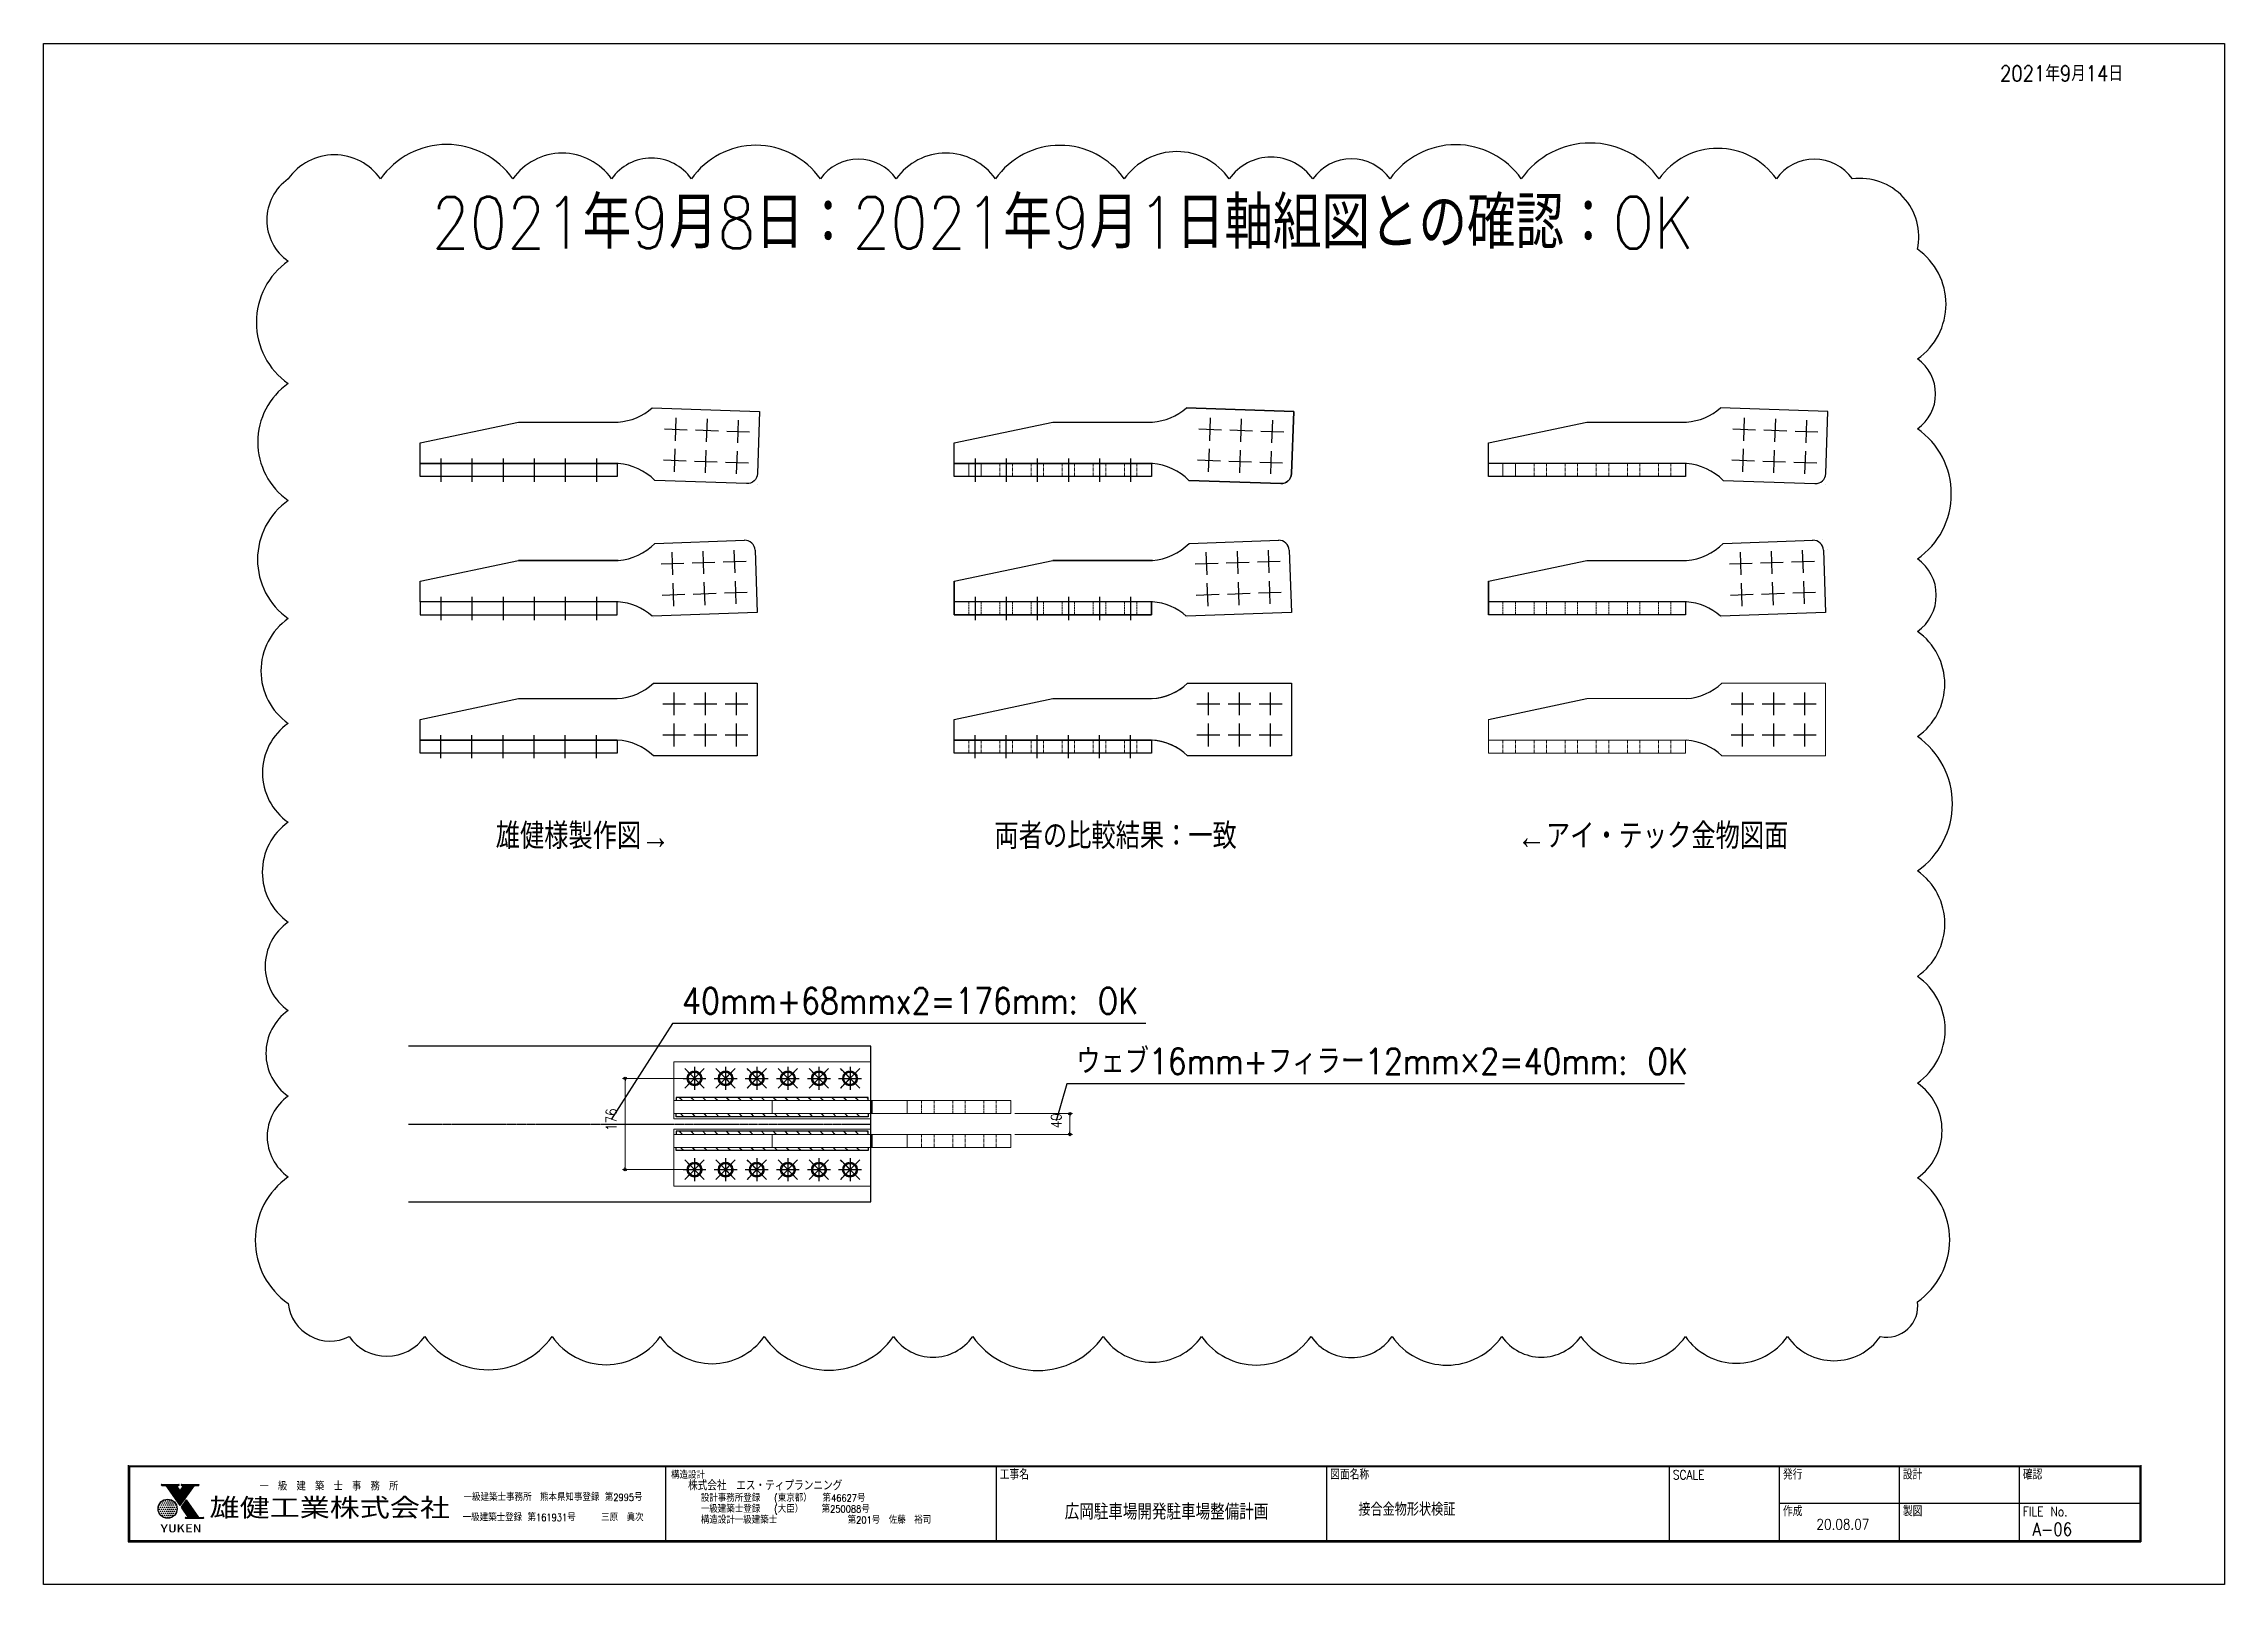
# Model space of a CAD drawing. Extents: x 89504 to 815623, y -104886 to 219894.
# Drawn here: x 806292 to 810497, y -104886 to -101916 of the extents above; entities that cross this region are included whole.
import ezdxf
from ezdxf.enums import TextEntityAlignment as Align

# ---------------------------------------------------------------- set-up
doc = ezdxf.new("R2010")
doc.units = 0
doc.header["$MEASUREMENT"] = 0
for name, pattern in [('CENTER', [2, 1.25, -0.25, 0.25, -0.25]), ('CENTER1', [10, 6.25, -1.25, 1.25, -1.25]), ('HIDDEN', [9.525, 6.35, -3.175])]:
    doc.linetypes.add(name, pattern=pattern)
doc.layers.get('0').update_dxf_attribs({"color": 3, "linetype": 'CONTINUOUS'})
doc.layers.get('Defpoints').update_dxf_attribs({"linetype": 'CONTINUOUS'})
for name, color, linetype in [('00_修正第五回', 2, 'CONTINUOUS'), ('00_修正第五回雲', 2, 'CONTINUOUS'), ('2D_HL_GLN', 6, 'CONTINUOUS'), ('2D_HL_KLN', 6, 'HIDDEN'), ('G_--_CLN', 1, 'HIDDEN'), ('G_--_GLN', 7, 'CONTINUOUS'), ('I図面枠', 211, 'CONTINUOUS'), ('ST_--_LIN', 1, 'CENTER'), ('waku$0$00_01雲', 2, 'CONTINUOUS'), ('waku$0$MOJI', 7, 'CONTINUOUS'), ('waku$0$ZATU', 3, 'CONTINUOUS'), ('waku$0$図面０-KIJUN', 7, 'CONTINUOUS'), ('WCS金物', 30, 'CONTINUOUS'), ('金物', 7, 'CONTINUOUS')]:
    doc.layers.add(name, color=color, linetype=linetype)
doc.layers.add('waku$0$DEF', color=161, linetype='CONTINUOUS', plot=False)
doc.styles.add('DRACAD', font='txt', dxfattribs={"width": 0.85, "bigfont": 'extfont2'})
doc.styles.add('KANJI', font='simplex.shx', dxfattribs={"width": 0.7, "bigfont": 'extfont2.shx'})
doc.styles.add('waku$0$DRACAD', font='txt', dxfattribs={"width": 0.85, "bigfont": 'extfont2'})
doc.styles.add('waku$0$MSGOTHIC', font='')
doc.styles.get('waku$0$MSGOTHIC').set_extended_font_data('MS Gothic')
doc.dimstyles.new('S5', dxfattribs={"dimscale": 5, "dimtxt": 4, "dimasz": 1, "dimexe": 1, "dimexo": 1.5, "dimgap": 1, "dimtad": 1, "dimtxsty": 'KANJI', "dimblk": 'ORIGIN', "dimcen": 0, "dimclrd": 256, "dimclre": 256, "dimclrt": 256, "dimadec": 0, "dimazin": 0, "dimtfac": 1, "dimtmove": 2, "dimatfit": 2, "dimfxl": 1, "dimtolj": 2, "dimlwd": 5, "dimlwe": 5, "dimarcsym": 0})

msp = doc.modelspace()

# ---------------------------------------------------------------- texts
at = {"layer": '00_修正第五回', "style": 'DRACAD', "width": 0.85}
for s, p in [('接合金物形状検証', (808920.94408, -104741.78564)), ('A-06', (810165.56404, -104780.08042))]:
    msp.add_text(s, height=25, dxfattribs=at).set_placement(p, align=Align.MIDDLE_CENTER)
at = {"layer": '00_修正第五回雲', "linetype": 'Continuous', "lineweight": -3, "style": 'DRACAD', "width": 0.85}
for s, height, p in [('2021年9月8日：2021年9月1日軸組図との確認：OK', 100, (807040.58162, -102311.46669)), ('雄健様製作図→', 50, (807164.11672, -103468.76261)), ('両者の比較結果：一致', 50, (808125.72174, -103468.76261)), ('←アイ・テック金物図面', 50, (809133.45562, -103468.76261)), ('40mm+68mmx2=176mm: OK', 50, (807523.53922, -103786.65818)), ('ウェブ16mm+フィラー12mm×2=40mm: OK', 50, (808283.48766, -103903.22867))]:
    msp.add_text(s, height=height, dxfattribs=at).set_placement(p)

# ---------------------------------------------------------------- blocks, each defined once
blk = doc.blocks.new('_ORIGIN')
at = {"color": 0, "linetype": 'ByBlock'}
blk.add_line((0, 0), (-1, 0), dxfattribs=at)
blk.add_circle((0, 0), 0.5, dxfattribs=at)
blk = doc.blocks.new('*D180')
at = {"layer": '00_修正第五回', "lineweight": 5, "transparency": 16777216}
for p, q in [((808164.8, -103979), (808276.3, -103979)), ((808271.3, -103984), (808271.3, -104014)), ((808164.8, -104019), (808276.3, -104019))]:
    blk.add_line(p, q, dxfattribs=at)
at = {"layer": 'Defpoints', "color": 0, "transparency": 16777216}
for p in [(808157.3, -103979), (808157.3, -104019), (808271.3, -104019)]:
    blk.add_point(p, dxfattribs=at)
at = {"layer": '00_修正第五回', "lineweight": 5, "transparency": 16777216, "xscale": 5, "yscale": 5, "zscale": 5}
for p, rotation in [((808271.3, -103979), 90), ((808271.3, -104019), 270)]:
    blk.add_blockref('_ORIGIN', p, dxfattribs=dict(at, rotation=rotation))
at = {"layer": '00_修正第五回', "transparency": 16777216, "insert": (808245, -103993), "char_height": 20, "attachment_point": 5, "rotation": 90, "style": 'DRACAD'}
blk.add_mtext('\\A2;40', dxfattribs=at)
blk = doc.blocks.new('*D181')
at = {"layer": '00_修正第五回', "lineweight": 5, "transparency": 16777216}
for p, q in [((807539.8, -103911), (807408.5, -103911)), ((807413.5, -103916), (807413.5, -104082)), ((807540, -104087), (807408.5, -104087))]:
    blk.add_line(p, q, dxfattribs=at)
at = {"layer": 'Defpoints', "color": 0, "transparency": 16777216}
for p in [(807547.3, -103911), (807413.5, -104087), (807547.5, -104087)]:
    blk.add_point(p, dxfattribs=at)
at = {"layer": '00_修正第五回', "lineweight": 5, "transparency": 16777216, "xscale": 5, "yscale": 5, "zscale": 5}
for p, rotation in [((807413.5, -103911), 90), ((807413.5, -104087), 270)]:
    blk.add_blockref('_ORIGIN', p, dxfattribs=dict(at, rotation=rotation))
at = {"layer": '00_修正第五回', "transparency": 16777216, "insert": (807386.7, -103990.6), "char_height": 20, "attachment_point": 5, "rotation": 90, "style": 'DRACAD'}
blk.add_mtext('\\A2;176', dxfattribs=at)
blk = doc.blocks.new('waku')
h = blk.add_hatch()
h.set_pattern_fill('DOTS', color=5, scale=99, style=0)
h.set_pattern_definition([(3e-15, (-76119.7, 398079.86), (78.58125, 157.1625), [0, -157.1625])])
h.paths.add_polyline_path([(-65802, -72299, 1), (-67274, -72299, 1)])
at = {"color": 5}
for p, q in [((-66962, -70498), (-66915, -70430)), ((-66893, -70498), (-66845, -70430)), ((-66824, -70498), (-66776, -70430)), ((-66755, -70498), (-66707, -70430)), ((-66686, -70498), (-66638, -70430)), ((-66639, -70531), (-66569, -70430)), ((-66605, -70580), (-66500, -70430)), ((-66570, -70630), (-66431, -70430)), ((-66536, -70679), (-66362, -70430)), ((-66501, -70728), (-66292, -70430)), ((-66467, -70778), (-66223, -70430)), ((-66432, -70827), (-66154, -70430)), ((-66397, -70876), (-66085, -70430)), ((-66363, -70926), (-66016, -70430)), ((-66328, -70975), (-65947, -70430)), ((-66294, -71025), (-65878, -70430)), ((-66259, -71074), (-65858, -70501)), ((-66225, -71123), (-65824, -70551)), ((-66190, -71173), (-65789, -70600)), ((-65948, -71518), (-65186, -70430)), ((-65913, -71568), (-65117, -70430)), ((-65879, -71617), (-65048, -70430)), ((-65856, -70498), (-65808, -70430)), ((-65844, -71666), (-64979, -70430)), ((-65810, -71716), (-64910, -70430)), ((-65787, -70498), (-65739, -70430)), ((-65775, -71765), (-64840, -70430)), ((-65741, -71815), (-64771, -70430)), ((-65718, -70498), (-65670, -70430)), ((-65706, -71864), (-64702, -70430)), ((-65671, -71913), (-64633, -70430)), ((-65637, -71963), (-64564, -70430)), ((-65602, -72012), (-64495, -70430)), ((-65441, -70498), (-65394, -70430)), ((-65372, -70498), (-65324, -70430)), ((-65303, -70498), (-65255, -70430)), ((-64473, -70498), (-64426, -70430)), ((-64404, -70498), (-64356, -70430)), ((-64335, -70498), (-64287, -70430)), ((-64266, -70498), (-64218, -70430)), ((-64197, -70498), (-64149, -70430)), ((-66155, -71222), (-65754, -70649)), ((-66121, -71271), (-65720, -70699)), ((-66086, -71321), (-65685, -70748)), ((-66052, -71370), (-65651, -70797)), ((-66017, -71420), (-65616, -70847)), ((-65983, -71469), (-65582, -70896)), ((-65444, -72238), (-65041, -71661)), ((-65410, -72287), (-65006, -71711)), ((-65375, -72336), (-64971, -71760)), ((-65341, -72386), (-64937, -71809)), ((-65306, -72435), (-64902, -71859)), ((-65271, -72485), (-64868, -71908)), ((-65237, -72534), (-64833, -71957)), ((-65202, -72583), (-64799, -72007)), ((-65168, -72633), (-64764, -72056)), ((-65133, -72682), (-64729, -72106)), ((-65099, -72731), (-64695, -72155)), ((-65064, -72781), (-64660, -72204)), ((-65029, -72830), (-64626, -72254)), ((-64995, -72880), (-64591, -72303)), ((-65167, -73026), (-65126, -72968)), ((-65104, -73035), (-65056, -72968)), ((-65035, -73035), (-64987, -72968)), ((-64966, -73035), (-64522, -72402)), ((-64960, -72929), (-64557, -72352)), ((-64897, -73035), (-64487, -72451)), ((-64827, -73035), (-64453, -72501)), ((-64758, -73035), (-64418, -72550)), ((-64689, -73035), (-64384, -72599)), ((-64620, -73035), (-64349, -72649)), ((-64551, -73035), (-64315, -72698)), ((-64482, -73035), (-64280, -72747)), ((-64413, -73035), (-64245, -72797)), ((-64343, -73035), (-64211, -72846)), ((-64274, -73035), (-64176, -72896)), ((-64205, -73035), (-64142, -72945)), ((-64136, -73035), (-64088, -72968)), ((-64067, -73035), (-64019, -72968)), ((-63998, -73035), (-63950, -72968)), ((-63929, -73035), (-63881, -72968)), ((-63859, -73035), (-63812, -72968))]:
    blk.add_line(p, q, dxfattribs=at)
at = {"layer": 'waku$0$DEF'}
blk.add_lwpolyline([(-76102, 40666), (92098, 40666), (92098, -78134), (-76102, -78134)], close=True, dxfattribs=at)
at = {"layer": 'waku$0$ZATU', "color": 5}
for p, q in [((-69585, -68954), (-69585, -74854)), ((85661, -68954), (85661, -74854)), ((-69538, -69001), (85614, -69001)), ((-69538, -69001), (-69538, -74806)), ((-69490, -69048), (85566, -69048)), ((-69490, -69048), (-69490, -74759)), ((-66994, -70430), (-65674, -70430)), ((-66994, -70498), (-66662, -70498)), ((-65568, -72061), (-66662, -70498)), ((-65568, -70916), (-65860, -70498)), ((-65860, -70498), (-65674, -70498)), ((-65568, -72061), (-64473, -70498)), ((-65568, -70916), (-65275, -70498)), ((-65461, -70430), (-64142, -70430)), ((-65461, -70498), (-65275, -70498)), ((-64473, -70498), (-64142, -70498)), ((-28130, -69048), (-28130, -74759)), ((-2644, -69048), (-2644, -74759)), ((22842, -69048), (22842, -74759)), ((49272, -69048), (49272, -74759)), ((57768, -69048), (57768, -74759)), ((67018, -69048), (67018, -74759)), ((76269, -69048), (76269, -74759)), ((85566, -69048), (85566, -74759)), ((85614, -69001), (85614, -74806)), ((-65479, -72188), (-65075, -71612)), ((-64933, -72968), (-65479, -72188)), ((-64126, -72968), (-65075, -71612)), ((57768, -71880), (85566, -71880)), ((-65143, -72968), (-64933, -72968)), ((-65143, -73035), (-63789, -73035)), ((-64126, -72968), (-63789, -72968)), ((-69585, -74854), (85661, -74854)), ((-69538, -74806), (85614, -74806)), ((-69490, -74759), (85566, -74759))]:
    blk.add_line(p, q, dxfattribs=at)
blk.add_circle((-66538, -72299), 736, dxfattribs=at)
for centre, start, end in [((-66994, -70464), 90, 270), ((-65674, -70464), 270, 90), ((-65461, -70464), 90, 270), ((-64142, -70464), 270, 90), ((-65143, -73002), 90, 270), ((-63789, -73002), 270, 90)]:
    blk.add_arc(centre, 34, start, end, dxfattribs=at)
at = {"layer": 'waku$0$00_01雲', "linetype": 'Continuous', "style": 'waku$0$DRACAD', "width": 0.85}
blk.add_text('2021年9月14日', height=1200, dxfattribs=at).set_placement((79533, 38370), align=Align.MIDDLE_CENTER)
at = {"layer": 'waku$0$MOJI'}
for s, height, style, width, p in [('一\u3000級\u3000建\u3000築\u3000士\u3000事\u3000務\u3000所', 600.04, 'waku$0$DRACAD', 0.85, (-54096, -70507)), ('雄健工業株式会社', 1415.9, 'waku$0$MSGOTHIC', 1.2, (-54034, -72186)), ('一級建築士事務所\u3000熊本県知事登録 第2995号', 550.04, 'waku$0$DRACAD', 0.85, (-36807, -71346)), ('広岡駐車場開発駐車場整備計画', 1200.08, 'waku$0$DRACAD', 0.85, (10506, -72478)), ('YUKEN', 623, 'waku$0$MSGOTHIC', 1.5, (-65533, -73814)), ('一級建築士登録 第161931号\u3000\u3000\u3000三原\u3000眞次', 550.04, 'waku$0$DRACAD', 0.85, (-36805, -72903)), ('20.08.07', 800.1, 'waku$0$DRACAD', 0.85, (62673, -73506))]:
    blk.add_text(s, height=height, dxfattribs=dict(at, style=style, width=width)).set_placement(p, align=Align.MIDDLE)
at = {"layer": 'waku$0$ZATU', "color": 5, "style": 'waku$0$DRACAD', "width": 0.85}
for s, p in [('工事名', (-2361, -70040)), ('図面名称', (23125, -70040)), ('SCALE', (49556, -70040)), ('発行', (58051, -70040)), ('設計', (67301, -70040)), ('確認', (76552, -70040)), ('作成', (58051, -72871)), ('製図', (67301, -72871)), ('FILE No.', (76552, -72871))]:
    blk.add_text(s, height=707.9, dxfattribs=at).set_placement(p)
at = {"layer": 'waku$0$図面０-KIJUN', "linetype": 'Continuous', "style": 'waku$0$DRACAD', "width": 0.85}
for s, height, p in [(' 構造設計', 550, (-28130, -69978)), ('   株式会社\u3000エス・ティプランニング', 700, (-28130, -70881)), ('      設計事務所登録 \u3000(東京都）  第46627号', 550, (-28130, -71755)), ('      一級建築士登録\u3000 (大臣）   第250088号', 550, (-28130, -72600)), ('      構造設計一級建築士            第201号\u3000佐藤\u3000裕司', 550, (-28130, -73445))]:
    blk.add_text(s, height=height, dxfattribs=at).set_placement(p)

# ---------------------------------------------------------------- dimensions: what is measured, and where the dimension line sits
at = {"layer": '00_修正第五回'}
for base, p1, p2, picture, middle in [((807413.46221, -104086.98861), (807547.26596, -103910.98861), (807547.46036, -104086.98861), '*D181', (807386.69083, -103990.61735)), ((808271.29555, -104018.98661), (808157.26596, -103978.98861), (808157.26396, -104018.98661), '*D180', (808245.04555, -103992.95039))]:
    dim = msp.add_linear_dim(base=base, p1=p1, p2=p2, angle=90, dimstyle='S5', override={"dimtxsty": 'DRACAD'}, dxfattribs=at)
    dim.commit()
    dim.dimension.update_dxf_attribs({"geometry": picture, "text_midpoint": middle, "dimtype": 160})

# ---------------------------------------------------------------- hatches: boundary and pattern name
at = {"layer": '金物', "ltscale": 6}
h = msp.add_hatch(dxfattribs=at)
h.set_pattern_fill('JIS_LC_20', color=256, scale=0.8, angle=90)
h.set_pattern_definition([(135, (805602.266, -107032.989), (-11.31371, -11.31371), []), (135, (805602.266, -107032.669), (-11.31371, -11.31371), [])])
h.paths.add_polyline_path([(807690.26596, -103953.98861), (807512.26596, -103953.98861), (807512.26596, -103947.98861), (807690.26596, -103947.98861)])
h.paths.add_polyline_path([(807873.26596, -103953.98861), (807690.26596, -103953.98861), (807690.26596, -103947.98861), (807873.26596, -103947.98861)])
h.paths.add_polyline_path([(807882.26596, -103953.98861), (807873.26596, -103953.98861), (807873.26596, -103947.98861), (807882.26596, -103947.98861)])
h = msp.add_hatch(dxfattribs=at)
h.set_pattern_fill('JIS_LC_20', color=256, scale=0.8, angle=90)
h.set_pattern_definition([(135, (805602.266, -107038.989), (-11.31371, -11.31371), []), (135, (805602.266, -107038.669), (-11.31371, -11.31371), [])])
h.paths.add_polyline_path([(807690.26596, -103978.98861), (807512.26596, -103978.98861), (807512.26596, -103984.98861), (807690.26596, -103984.98861)])
h.paths.add_polyline_path([(807873.26596, -103978.98861), (807690.26596, -103978.98861), (807690.26596, -103984.98861), (807873.26596, -103984.98861)])
h.paths.add_polyline_path([(807882.26596, -103978.98861), (807873.26596, -103978.98861), (807873.26596, -103984.98861), (807882.26596, -103984.98861)])
h = msp.add_hatch(dxfattribs=at)
h.set_pattern_fill('JIS_LC_20', color=256, scale=0.8, angle=90)
h.set_pattern_definition([(135, (805602.264, -107097.987), (-11.31371, -11.31371), []), (135, (805602.264, -107097.667), (-11.31371, -11.31371), [])])
h.paths.add_polyline_path([(807690.26396, -104018.98661), (807512.26396, -104018.98661), (807512.26396, -104012.98661), (807690.26396, -104012.98661)])
h.paths.add_polyline_path([(807873.26396, -104018.98661), (807690.26396, -104018.98661), (807690.26396, -104012.98661), (807873.26396, -104012.98661)])
h.paths.add_polyline_path([(807882.26396, -104018.98661), (807873.26396, -104018.98661), (807873.26396, -104012.98661), (807882.26396, -104012.98661)])
h = msp.add_hatch(dxfattribs=at)
h.set_pattern_fill('JIS_LC_20', color=256, scale=0.8, angle=90)
h.set_pattern_definition([(135, (805602.264, -107103.987), (-11.31371, -11.31371), []), (135, (805602.264, -107103.667), (-11.31371, -11.31371), [])])
h.paths.add_polyline_path([(807690.26396, -104043.98661), (807512.26396, -104043.98661), (807512.26396, -104049.98661), (807690.26396, -104049.98661)])
h.paths.add_polyline_path([(807873.26396, -104043.98661), (807690.26396, -104043.98661), (807690.26396, -104049.98661), (807873.26396, -104049.98661)])
h.paths.add_polyline_path([(807882.26396, -104043.98661), (807873.26396, -104043.98661), (807873.26396, -104049.98661), (807882.26396, -104049.98661)])

# ---------------------------------------------------------------- linework, layer by layer
at = {"layer": '00_修正第五回'}
for p, q in [((808702.814, -102625.42971), (808495.79857, -102618.20057)), ((808540.74769, -102681.80802), (808542.28329, -102637.83482)), ((808600.71114, -102683.90199), (808602.24674, -102639.92879)), ((808660.67459, -102685.99596), (808662.21019, -102642.02276)), ((808698.62606, -102745.35661), (808702.814, -102625.42971)), ((808702.814, -102625.42971), (808702.814, -102625.42971)), ((809732.814, -102625.42971), (809525.79857, -102618.20057)), ((809570.74769, -102681.80802), (809572.28329, -102637.83482)), ((809630.71114, -102683.90199), (809632.24674, -102639.92879)), ((809690.67459, -102685.99596), (809692.21019, -102642.02276)), ((809728.62606, -102745.35661), (809732.814, -102625.42971)), ((809732.814, -102625.42971), (809732.814, -102625.42971)), ((808048.26704, -102685.92461), (808238.26704, -102645.92461)), ((808048.26704, -102685.92461), (808238.26704, -102645.92461)), ((808048.26704, -102750.92461), (808048.26704, -102685.92461)), ((808048.26704, -102685.92461), (808048.26704, -102685.92461)), ((808238.26704, -102645.92461), (808238.26704, -102645.92461)), ((808238.26704, -102645.92461), (808430.26704, -102645.92461)), ((808519.52889, -102659.05362), (808563.50209, -102660.58922)), ((808579.49234, -102661.14759), (808623.46553, -102662.68319)), ((808639.45579, -102663.24156), (808683.42898, -102664.77716)), ((809078.26704, -102685.92461), (809268.26704, -102645.92461)), ((809078.26704, -102685.92461), (809268.26704, -102645.92461)), ((809078.26704, -102750.92461), (809078.26704, -102685.92461)), ((809078.26704, -102685.92461), (809078.26704, -102685.92461)), ((809268.26704, -102645.92461), (809268.26704, -102645.92461)), ((809268.26704, -102645.92461), (809460.26704, -102645.92461)), ((809549.52889, -102659.05362), (809593.50209, -102660.58922)), ((809609.49234, -102661.14759), (809653.46553, -102662.68319)), ((809669.45579, -102663.24156), (809713.42898, -102664.77716)), ((808430.26704, -102725.92461), (808048.26704, -102725.92461)), ((808048.26704, -102725.92461), (808048.26704, -102725.92461)), ((808428.26704, -102725.92461), (808428.26704, -102725.92461)), ((808428.26704, -102725.92461), (808428.26704, -102750.92461)), ((808517.43492, -102719.01707), (808561.40812, -102720.55267)), ((808538.65372, -102741.77147), (808540.18932, -102697.79827)), ((808577.39837, -102721.11104), (808621.37156, -102722.64664)), ((808598.61717, -102743.86544), (808600.15277, -102699.89224)), ((808637.36182, -102723.20501), (808681.33501, -102724.74061)), ((808658.58062, -102745.95941), (808660.11622, -102701.98621)), ((809460.26704, -102725.92461), (809078.26704, -102725.92461)), ((809078.26704, -102725.92461), (809078.26704, -102725.92461)), ((809458.26704, -102725.92461), (809458.26704, -102725.92461)), ((809458.26704, -102725.92461), (809458.26704, -102750.92461)), ((809547.43492, -102719.01707), (809591.40812, -102720.55267)), ((809568.65372, -102741.77147), (809570.18932, -102697.79827)), ((809607.39837, -102721.11104), (809651.37156, -102722.64664)), ((809628.61717, -102743.86544), (809630.15277, -102699.89224)), ((809667.36182, -102723.20501), (809711.33501, -102724.74061)), ((809688.58062, -102745.95941), (809690.11622, -102701.98621)), ((808428.26704, -102750.92461), (808048.26704, -102750.92461)), ((808048.26704, -102750.92461), (808048.26704, -102750.92461)), ((808428.26704, -102750.92461), (808428.26704, -102750.92461)), ((808428.26704, -102750.92461), (808428.26704, -102750.92461)), ((808500.84997, -102758.4623), (808677.94025, -102764.64643)), ((809458.26704, -102750.92461), (809078.26704, -102750.92461)), ((809078.26704, -102750.92461), (809078.26704, -102750.92461)), ((809458.26704, -102750.92461), (809458.26704, -102750.92461)), ((809458.26704, -102750.92461), (809458.26704, -102750.92461)), ((809530.84997, -102758.4623), (809707.94025, -102764.64643)), ((809727.92807, -102765.34442), (809727.92807, -102765.34442)), ((808500.93073, -102879.87573), (808674.10131, -102873.8407)), ((808595.61583, -102938.60708), (808594.08023, -102894.63388)), ((808655.57928, -102936.51311), (808654.04368, -102892.53991)), ((808674.10131, -102873.8407), (808674.10131, -102873.8407)), ((808694.08913, -102893.14271), (808698.27706, -103013.06961)), ((809530.93073, -102879.87573), (809704.10131, -102873.8407)), ((809625.61583, -102938.60708), (809624.08023, -102894.63388)), ((809685.57928, -102936.51311), (809684.04368, -102892.53991)), ((809704.10131, -102873.8407), (809704.10131, -102873.8407)), ((809722.63174, -102871.76869), (809722.63174, -102871.76869)), ((809724.08913, -102893.14271), (809728.27706, -103013.06961)), ((809732.814, -102892.00062), (809732.814, -102892.00062)), ((808048.26704, -102952.49552), (808238.26704, -102912.49552)), ((808048.26704, -102952.49552), (808238.26704, -102912.49552)), ((808048.26704, -102952.49552), (808238.26704, -102912.49552)), ((808048.26704, -102952.49552), (808238.26704, -102912.49552)), ((808238.26704, -102912.49552), (808238.26704, -102912.49552)), ((808238.26704, -102912.49552), (808430.26704, -102912.49552)), ((808238.26704, -102912.49552), (808238.26704, -102912.49552)), ((808238.26704, -102912.49552), (808430.26704, -102912.49552)), ((808238.26704, -102912.49552), (808238.26704, -102912.49552)), ((808238.26704, -102912.49552), (808430.26704, -102912.49552)), ((808512.89798, -102919.48225), (808556.87118, -102917.94665)), ((808535.65238, -102940.70105), (808534.11678, -102896.72785)), ((808572.86143, -102917.38828), (808616.83463, -102915.85268)), ((808632.82488, -102915.29431), (808676.79808, -102913.75871)), ((809078.26704, -102952.49552), (809268.26704, -102912.49552)), ((809078.26704, -102952.49552), (809268.26704, -102912.49552)), ((809078.26704, -102952.49552), (809268.26704, -102912.49552)), ((809078.26704, -102952.49552), (809268.26704, -102912.49552)), ((809268.26704, -102912.49552), (809268.26704, -102912.49552)), ((809268.26704, -102912.49552), (809460.26704, -102912.49552)), ((809268.26704, -102912.49552), (809268.26704, -102912.49552)), ((809268.26704, -102912.49552), (809460.26704, -102912.49552)), ((809268.26704, -102912.49552), (809268.26704, -102912.49552)), ((809268.26704, -102912.49552), (809460.26704, -102912.49552)), ((809542.89798, -102919.48225), (809586.87118, -102917.94665)), ((809565.65238, -102940.70105), (809564.11678, -102896.72785)), ((809602.86143, -102917.38828), (809646.83463, -102915.85268)), ((809662.82488, -102915.29431), (809706.79808, -102913.75871)), ((808048.26704, -102952.49552), (808048.26704, -103017.49552)), ((808048.26704, -103017.49552), (808048.26704, -102952.49552)), ((808048.26704, -102952.49552), (808048.26704, -102952.49552)), ((808048.26704, -102952.49552), (808048.26704, -102952.49552)), ((808048.26704, -102952.49552), (808048.26704, -103017.49552)), ((808049.57647, -102977.26558), (808049.57647, -102977.26558)), ((808514.99195, -102979.4457), (808558.96515, -102977.9101)), ((808537.74635, -103000.66449), (808536.21075, -102956.6913)), ((808574.9554, -102977.35173), (808618.9286, -102975.81613)), ((808597.7098, -102998.57052), (808596.1742, -102954.59733)), ((808634.91885, -102975.25776), (808678.89205, -102973.72216)), ((808657.67325, -102996.47656), (808656.13765, -102952.50336)), ((809078.26704, -102952.49552), (809078.26704, -103017.49552)), ((809078.26704, -103017.49552), (809078.26704, -102952.49552)), ((809078.26704, -102952.49552), (809078.26704, -102952.49552)), ((809078.26704, -102952.49552), (809078.26704, -102952.49552)), ((809078.26704, -102952.49552), (809078.26704, -103017.49552)), ((809079.57647, -102977.26558), (809079.57647, -102977.26558)), ((809544.99195, -102979.4457), (809588.96515, -102977.9101)), ((809567.74635, -103000.66449), (809566.21075, -102956.6913)), ((809604.9554, -102977.35173), (809648.9286, -102975.81613)), ((809627.7098, -102998.57052), (809626.1742, -102954.59733)), ((809664.91885, -102975.25776), (809708.89205, -102973.72216)), ((809687.67325, -102996.47656), (809686.13765, -102952.50336)), ((808430.26704, -102992.49552), (808048.26704, -102992.49552)), ((808430.26704, -102992.49552), (808048.26704, -102992.49552)), ((808048.26704, -102992.49552), (808048.26704, -102992.49552)), ((808430.26704, -102992.49552), (808048.26704, -102992.49552)), ((808048.26704, -102992.49552), (808048.26704, -102992.49552)), ((808428.26704, -103017.49552), (808048.26704, -103017.49552)), ((808428.26704, -103017.49552), (808048.26704, -103017.49552)), ((808048.26704, -103017.49552), (808048.26704, -103017.49552)), ((808428.26704, -103017.49552), (808048.26704, -103017.49552)), ((808048.26704, -103017.49552), (808048.26704, -103017.49552)), ((808048.57317, -103002.24544), (808048.57317, -103002.24544)), ((808428.26704, -102992.49552), (808428.26704, -103017.49552)), ((808428.26704, -102992.49552), (808428.26704, -102992.49552)), ((808428.26704, -102992.49552), (808428.26704, -103017.49552)), ((808428.26704, -102992.49552), (808428.26704, -103017.49552)), ((808428.26704, -103017.49552), (808428.26704, -103017.49552)), ((808428.26704, -103017.49552), (808428.26704, -103017.49552)), ((808428.26704, -103017.49552), (808428.26704, -103017.49552)), ((808428.26704, -103017.49552), (808428.26704, -103017.49552)), ((808428.26704, -103017.49552), (808428.26704, -103017.49552)), ((808698.27706, -103013.06961), (808495.7132, -103020.1433)), ((808498.26704, -103022.49552), (808498.26704, -103022.49552)), ((808698.25019, -103011.65591), (808698.25019, -103011.65591)), ((808698.27706, -103013.06961), (808698.27706, -103013.06961)), ((809460.26704, -102992.49552), (809078.26704, -102992.49552)), ((809460.26704, -102992.49552), (809078.26704, -102992.49552)), ((809078.26704, -102992.49552), (809078.26704, -102992.49552)), ((809460.26704, -102992.49552), (809078.26704, -102992.49552)), ((809078.26704, -102992.49552), (809078.26704, -102992.49552)), ((809458.26704, -103017.49552), (809078.26704, -103017.49552)), ((809458.26704, -103017.49552), (809078.26704, -103017.49552)), ((809078.26704, -103017.49552), (809078.26704, -103017.49552)), ((809458.26704, -103017.49552), (809078.26704, -103017.49552)), ((809078.26704, -103017.49552), (809078.26704, -103017.49552)), ((809078.57317, -103002.24544), (809078.57317, -103002.24544)), ((809458.26704, -102992.49552), (809458.26704, -103017.49552)), ((809458.26704, -102992.49552), (809458.26704, -102992.49552)), ((809458.26704, -102992.49552), (809458.26704, -103017.49552)), ((809458.26704, -102992.49552), (809458.26704, -103017.49552)), ((809458.26704, -103017.49552), (809458.26704, -103017.49552)), ((809458.26704, -103017.49552), (809458.26704, -103017.49552)), ((809458.26704, -103017.49552), (809458.26704, -103017.49552)), ((809458.26704, -103017.49552), (809458.26704, -103017.49552)), ((809458.26704, -103017.49552), (809458.26704, -103017.49552)), ((809728.27706, -103013.06961), (809525.7132, -103020.1433)), ((809528.26704, -103022.49552), (809528.26704, -103022.49552)), ((809728.25019, -103011.65591), (809728.25019, -103011.65591)), ((809728.27706, -103013.06961), (809728.27706, -103013.06961)), ((808048.26704, -103219.06644), (808238.26704, -103179.06644)), ((808516.26704, -103189.06644), (808560.26704, -103189.06644)), ((808538.26704, -103211.06644), (808538.26704, -103167.06644)), ((808576.26704, -103189.06644), (808620.26704, -103189.06644)), ((808598.26704, -103211.06644), (808598.26704, -103167.06644)), ((808636.26704, -103189.06644), (808680.26704, -103189.06644)), ((808658.26704, -103211.06644), (808658.26704, -103167.06644)), ((809078.26704, -103219.06644), (809268.26704, -103179.06644)), ((809546.26704, -103189.06644), (809590.26704, -103189.06644)), ((809568.26704, -103211.06644), (809568.26704, -103167.06644)), ((809606.26704, -103189.06644), (809650.26704, -103189.06644)), ((809628.26704, -103211.06644), (809628.26704, -103167.06644)), ((809666.26704, -103189.06644), (809710.26704, -103189.06644)), ((809688.26704, -103211.06644), (809688.26704, -103167.06644)), ((808538.26704, -103271.06644), (808538.26704, -103227.06644)), ((808598.26704, -103271.06644), (808598.26704, -103227.06644)), ((808658.26704, -103271.06644), (808658.26704, -103227.06644)), ((809568.26704, -103271.06644), (809568.26704, -103227.06644)), ((809628.26704, -103271.06644), (809628.26704, -103227.06644)), ((809688.26704, -103271.06644), (809688.26704, -103227.06644)), ((808516.26704, -103249.06644), (808560.26704, -103249.06644)), ((808576.26704, -103249.06644), (808620.26704, -103249.06644)), ((808636.26704, -103249.06644), (808680.26704, -103249.06644)), ((809546.26704, -103249.06644), (809590.26704, -103249.06644)), ((809606.26704, -103249.06644), (809650.26704, -103249.06644)), ((809666.26704, -103249.06644), (809710.26704, -103249.06644)), ((807505.21691, -103804.96173), (807386.69083, -103990.61735)), ((808417.49983, -103804.96173), (807505.21691, -103804.96173)), ((808265.16535, -103921.53222), (808245.04555, -103992.95039)), ((809456.09303, -103921.53222), (808265.16535, -103921.53222))]:
    msp.add_line(p, q, dxfattribs=at)
at = {"layer": '00_修正第五回', "lineweight": 18}
for p, q in [((808048.26704, -102685.92461), (808048.26704, -102725.92461)), ((808430.26704, -102645.92461), (808238.26704, -102645.92461)), ((809078.26704, -102685.92461), (809078.26704, -102725.92461)), ((809460.26704, -102645.92461), (809268.26704, -102645.92461)), ((808048.26704, -102725.92461), (808048.26704, -102750.92461)), ((808430.26704, -102725.92461), (808048.26704, -102725.92461)), ((808076.26704, -102750.92461), (808076.26704, -102725.92461)), ((808100.26704, -102750.92461), (808100.26704, -102725.92461)), ((808428.26704, -102750.92461), (808428.26704, -102725.92461)), ((809078.26704, -102725.92461), (809078.26704, -102750.92461)), ((809460.26704, -102725.92461), (809078.26704, -102725.92461)), ((809106.26704, -102750.92461), (809106.26704, -102725.92461)), ((809130.26704, -102750.92461), (809130.26704, -102725.92461)), ((809458.26704, -102750.92461), (809458.26704, -102725.92461)), ((808048.26704, -102750.92461), (808428.26704, -102750.92461)), ((809078.26704, -102750.92461), (809458.26704, -102750.92461)), ((808430.26704, -102912.49552), (808238.26704, -102912.49552)), ((809460.26704, -102912.49552), (809268.26704, -102912.49552)), ((808048.26704, -102952.49552), (808048.26704, -102992.49552)), ((809078.26704, -102952.49552), (809078.26704, -102992.49552)), ((808048.26704, -102992.49552), (808048.26704, -103017.49552)), ((808430.26704, -102992.49552), (808048.26704, -102992.49552)), ((808048.26704, -103017.49552), (808428.26704, -103017.49552)), ((808428.26704, -103017.49552), (808428.26704, -102992.49552)), ((809078.26704, -102992.49552), (809078.26704, -103017.49552)), ((809460.26704, -102992.49552), (809078.26704, -102992.49552)), ((809078.26704, -103017.49552), (809458.26704, -103017.49552)), ((809458.26704, -103017.49552), (809458.26704, -102992.49552)), ((808430.26704, -103179.06644), (808238.26704, -103179.06644)), ((808698.26704, -103149.06644), (808498.26704, -103149.06644)), ((808698.26704, -103289.06644), (808698.26704, -103149.06644)), ((809460.26704, -103179.06644), (809268.26704, -103179.06644)), ((809728.26704, -103149.06644), (809528.26704, -103149.06644)), ((809728.26704, -103289.06644), (809728.26704, -103149.06644)), ((808048.26704, -103219.06644), (808048.26704, -103259.06644)), ((809078.26704, -103219.06644), (809078.26704, -103259.06644)), ((808048.26704, -103259.06644), (808048.26704, -103284.06644)), ((808430.26704, -103259.06644), (808048.26704, -103259.06644)), ((808428.26704, -103284.06644), (808428.26704, -103259.06644)), ((809078.26704, -103259.06644), (809078.26704, -103284.06644)), ((809460.26704, -103259.06644), (809078.26704, -103259.06644)), ((809458.26704, -103284.06644), (809458.26704, -103259.06644)), ((808048.26704, -103284.06644), (808428.26704, -103284.06644)), ((808698.26704, -103289.06644), (808498.26704, -103289.06644)), ((809078.26704, -103284.06644), (809458.26704, -103284.06644)), ((809728.26704, -103289.06644), (809528.26704, -103289.06644))]:
    msp.add_line(p, q, dxfattribs=at)
at = {"layer": '00_修正第五回', "linetype": 'CENTER1', "lineweight": 18}
for p, q in [((808136.26704, -102750.92461), (808136.26704, -102725.92461)), ((808160.26704, -102750.92461), (808160.26704, -102725.92461)), ((808196.26704, -102750.92461), (808196.26704, -102725.92461)), ((808220.26704, -102750.92461), (808220.26704, -102725.92461)), ((808256.26704, -102750.92461), (808256.26704, -102725.92461)), ((808280.26704, -102750.92461), (808280.26704, -102725.92461)), ((808316.26704, -102750.92461), (808316.26704, -102725.92461)), ((808340.26704, -102750.92461), (808340.26704, -102725.92461)), ((808376.26704, -102750.92461), (808376.26704, -102725.92461)), ((808400.26704, -102750.92461), (808400.26704, -102725.92461)), ((809166.26704, -102750.92461), (809166.26704, -102725.92461)), ((809190.26704, -102750.92461), (809190.26704, -102725.92461)), ((809226.26704, -102750.92461), (809226.26704, -102725.92461)), ((809250.26704, -102750.92461), (809250.26704, -102725.92461)), ((809286.26704, -102750.92461), (809286.26704, -102725.92461)), ((809310.26704, -102750.92461), (809310.26704, -102725.92461)), ((809346.26704, -102750.92461), (809346.26704, -102725.92461)), ((809370.26704, -102750.92461), (809370.26704, -102725.92461)), ((809406.26704, -102750.92461), (809406.26704, -102725.92461)), ((809430.26704, -102750.92461), (809430.26704, -102725.92461)), ((808076.26704, -103017.49552), (808076.26704, -102992.49552)), ((808100.26704, -103017.49552), (808100.26704, -102992.49552)), ((808136.26704, -103017.49552), (808136.26704, -102992.49552)), ((808160.26704, -103017.49552), (808160.26704, -102992.49552)), ((808196.26704, -103017.49552), (808196.26704, -102992.49552)), ((808220.26704, -103017.49552), (808220.26704, -102992.49552)), ((808256.26704, -103017.49552), (808256.26704, -102992.49552)), ((808280.26704, -103017.49552), (808280.26704, -102992.49552)), ((808316.26704, -103017.49552), (808316.26704, -102992.49552)), ((808340.26704, -103017.49552), (808340.26704, -102992.49552)), ((808376.26704, -103017.49552), (808376.26704, -102992.49552)), ((808400.26704, -103017.49552), (808400.26704, -102992.49552)), ((809106.26704, -103017.49552), (809106.26704, -102992.49552)), ((809130.26704, -103017.49552), (809130.26704, -102992.49552)), ((809166.26704, -103017.49552), (809166.26704, -102992.49552)), ((809190.26704, -103017.49552), (809190.26704, -102992.49552)), ((809226.26704, -103017.49552), (809226.26704, -102992.49552)), ((809250.26704, -103017.49552), (809250.26704, -102992.49552)), ((809286.26704, -103017.49552), (809286.26704, -102992.49552)), ((809310.26704, -103017.49552), (809310.26704, -102992.49552)), ((809346.26704, -103017.49552), (809346.26704, -102992.49552)), ((809370.26704, -103017.49552), (809370.26704, -102992.49552)), ((809406.26704, -103017.49552), (809406.26704, -102992.49552)), ((809430.26704, -103017.49552), (809430.26704, -102992.49552)), ((808076.26704, -103284.06644), (808076.26704, -103259.06644)), ((808100.26704, -103284.06644), (808100.26704, -103259.06644)), ((808136.26704, -103284.06644), (808136.26704, -103259.06644)), ((808160.26704, -103284.06644), (808160.26704, -103259.06644)), ((808196.26704, -103284.06644), (808196.26704, -103259.06644)), ((808220.26704, -103284.06644), (808220.26704, -103259.06644)), ((808256.26704, -103284.06644), (808256.26704, -103259.06644)), ((808280.26704, -103284.06644), (808280.26704, -103259.06644)), ((808316.26704, -103284.06644), (808316.26704, -103259.06644)), ((808340.26704, -103284.06644), (808340.26704, -103259.06644)), ((808376.26704, -103284.06644), (808376.26704, -103259.06644)), ((808400.26704, -103284.06644), (808400.26704, -103259.06644)), ((809106.26704, -103284.06644), (809106.26704, -103259.06644)), ((809130.26704, -103284.06644), (809130.26704, -103259.06644)), ((809166.26704, -103284.06644), (809166.26704, -103259.06644)), ((809190.26704, -103284.06644), (809190.26704, -103259.06644)), ((809226.26704, -103284.06644), (809226.26704, -103259.06644)), ((809250.26704, -103284.06644), (809250.26704, -103259.06644)), ((809286.26704, -103284.06644), (809286.26704, -103259.06644)), ((809310.26704, -103284.06644), (809310.26704, -103259.06644)), ((809346.26704, -103284.06644), (809346.26704, -103259.06644)), ((809370.26704, -103284.06644), (809370.26704, -103259.06644)), ((809406.26704, -103284.06644), (809406.26704, -103259.06644)), ((809430.26704, -103284.06644), (809430.26704, -103259.06644))]:
    msp.add_line(p, q, dxfattribs=at)
at = {"layer": '00_修正第五回'}
msp.add_lwpolyline([(806763.96185, -102177.17873, 0.52056705), (806763.96185, -102335.74477, 0.52056705), (806763.96185, -102571.60402, 0.52056705), (806763.96185, -102797.14801, 0.52056705), (806763.96185, -103024.55974, 0.52056705), (806763.96185, -103226.74283, 0.52056705), (806763.96185, -103417.32075, 0.52056705), (806763.96185, -103609.71757, 0.52056705), (806763.96185, -103780.22245, 0.52056705), (806763.96185, -103945.33165, 0.52056705), (806763.96185, -104100.96384, 0.52056705), (806763.96185, -104345.30317, 0.52056705), (806881.44767, -104408.73107, 0.52056705), (807027.30987, -104408.73107, 0.52056705), (807272.72345, -104408.73107, 0.52056705), (807481.03873, -104408.73107, 0.52056705), (807681.8139, -104408.73107, 0.52056705), (807930.88563, -104408.73107, 0.52056705), (808083.75894, -104408.73107, 0.52056705), (808335.3576, -104408.73107, 0.52056705), (808525.17459, -104408.73107, 0.52056705), (808736.16736, -104408.73107, 0.52056705), (808892.45061, -104408.73107, 0.52056705), (809104.04968, -104408.73107, 0.52056705), (809256.54864, -104408.73107, 0.52056705), (809457.9179, -104408.73107, 0.52056705), (809654.92506, -104408.73107, 0.52056705), (809834.04836, -104408.73107, 0.52056705), (809905.48119, -104341.78484, 0.52056705), (809905.48119, -104102.72725, 0.52056705), (809905.48119, -103920.1167, 0.52056705), (809905.48119, -103714.34056, 0.52056705), (809905.48119, -103511.22564, 0.52056705), (809905.48119, -103252.25777, 0.52056705), (809905.48119, -103049.59046, 0.52056705), (809905.48119, -102909.79534, 0.52056705), (809905.48119, -102658.80298, 0.52056705), (809905.48119, -102524.30587, 0.52056705), (809905.48119, -102312.75156, 0.52056705), (809779.93359, -102177.17873, 0.52056705), (809633.46102, -102177.17873, 0.52056705), (809407.23341, -102177.17873, 0.52056705), (809141.61251, -102177.17873, 0.52056705), (808888.51641, -102177.17873, 0.52056705), (808739.59422, -102177.17873, 0.52056705), (808578.48904, -102177.17873, 0.52056705), (808376.17981, -102177.17873, 0.52056705), (808127.66962, -102177.17873, 0.52056705), (807936.3674, -102177.17873, 0.52056705), (807790.10235, -102177.17873, 0.52056705), (807541.39685, -102177.17873, 0.52056705), (807387.47369, -102177.17873, 0.52056705), (807197.02599, -102177.17873, 0.52056705), (806942.02553, -102177.17873, 0.52056705)], format="xyb", close=True, dxfattribs=at)
at = {"layer": '00_修正第五回', "ltscale": 2}
for centre, start, end in [((808422.47712, -102536.20078), 274.06094121, 311.80201103), ((809452.47712, -102536.20078), 274.06094121, 311.80201103), ((808422.47712, -102835.64843), 44.56291361, 85.93905879), ((809452.47712, -102835.64843), 44.56291361, 85.93905879), ((808422.47712, -102802.7717), 274.06094121, 315.4970715), ((809452.47712, -102802.7717), 274.06094121, 315.4970715), ((808422.47712, -103102.21934), 48.25761527, 85.93905879), ((809452.47712, -103102.21934), 48.25761527, 85.93905879), ((808422.47712, -103069.34261), 274.06094121, 313.55094581), ((809452.47712, -103069.34261), 274.06094121, 313.55094581), ((808422.47712, -103368.79026), 46.44905419, 85.93905879), ((809452.47712, -103368.79026), 46.44905419, 85.93905879)]:
    msp.add_arc(centre, 110, start, end, dxfattribs=at)
at = {"layer": '00_修正第五回', "linetype": 'Continuous'}
for centre in [(808678.63824, -102744.65862), (809708.63824, -102744.65862)]:
    msp.add_arc(centre, 20, 268, 358, dxfattribs=at)
at = {"layer": '00_修正第五回'}
for centre in [(808674.10131, -102893.8407), (809704.10131, -102893.8407)]:
    msp.add_arc(centre, 20, 2, 92, dxfattribs=at)
at = {"layer": '2D_HL_GLN'}
for p, q in [((807566.12636, -103929.65461), (807528.79036, -103892.31861)), ((807566.12836, -103892.32061), (807528.79236, -103929.65661)), ((807547.46036, -103888.98861), (807547.46036, -103932.98861)), ((807626.08748, -103929.65461), (807588.75148, -103892.31861)), ((807626.08948, -103892.32061), (807588.75348, -103929.65661)), ((807607.42148, -103888.98861), (807607.42148, -103932.98861)), ((807686.0486, -103929.65461), (807648.7126, -103892.31861)), ((807686.0506, -103892.32061), (807648.7146, -103929.65661)), ((807667.3826, -103888.98861), (807667.3826, -103932.98861)), ((807746.00972, -103929.65461), (807708.67372, -103892.31861)), ((807746.01172, -103892.32061), (807708.67572, -103929.65661)), ((807727.34372, -103888.98861), (807727.34372, -103932.98861)), ((807805.97084, -103929.65461), (807768.63484, -103892.31861)), ((807805.97284, -103892.32061), (807768.63684, -103929.65661)), ((807787.30484, -103888.98861), (807787.30484, -103932.98861)), ((807865.93196, -103929.65461), (807828.59596, -103892.31861)), ((807865.93396, -103892.32061), (807828.59796, -103929.65661)), ((807847.26596, -103888.98861), (807847.26596, -103932.98861)), ((807525.46036, -103910.98861), (807569.46036, -103910.98861)), ((807585.42148, -103910.98861), (807629.42148, -103910.98861)), ((807645.3826, -103910.98861), (807689.3826, -103910.98861)), ((807705.34372, -103910.98861), (807749.34372, -103910.98861)), ((807765.30484, -103910.98861), (807809.30484, -103910.98861)), ((807825.26596, -103910.98861), (807869.26596, -103910.98861)), ((807566.12636, -104105.65461), (807528.79036, -104068.31861)), ((807566.12836, -104068.32061), (807528.79236, -104105.65661)), ((807547.46036, -104064.98861), (807547.46036, -104108.98861)), ((807626.08748, -104105.65461), (807588.75148, -104068.31861)), ((807626.08948, -104068.32061), (807588.75348, -104105.65661)), ((807607.42148, -104064.98861), (807607.42148, -104108.98861)), ((807686.0486, -104105.65461), (807648.7126, -104068.31861)), ((807686.0506, -104068.32061), (807648.7146, -104105.65661)), ((807667.3826, -104064.98861), (807667.3826, -104108.98861)), ((807746.00972, -104105.65461), (807708.67372, -104068.31861)), ((807746.01172, -104068.32061), (807708.67572, -104105.65661)), ((807727.34372, -104064.98861), (807727.34372, -104108.98861)), ((807805.97084, -104105.65461), (807768.63484, -104068.31861)), ((807805.97284, -104068.32061), (807768.63684, -104105.65661)), ((807787.30484, -104064.98861), (807787.30484, -104108.98861)), ((807865.93196, -104105.65461), (807828.59596, -104068.31861)), ((807865.93396, -104068.32061), (807828.59796, -104105.65661)), ((807847.26596, -104064.98861), (807847.26596, -104108.98861)), ((807525.46036, -104086.98861), (807569.46036, -104086.98861)), ((807585.42148, -104086.98861), (807629.42148, -104086.98861)), ((807645.3826, -104086.98861), (807689.3826, -104086.98861)), ((807705.34372, -104086.98861), (807749.34372, -104086.98861)), ((807765.30484, -104086.98861), (807809.30484, -104086.98861)), ((807825.26596, -104086.98861), (807869.26596, -104086.98861))]:
    msp.add_line(p, q, dxfattribs=at)
for centre in [(807547.46036, -103910.98861), (807607.42148, -103910.98861), (807667.3826, -103910.98861), (807727.34372, -103910.98861), (807787.30484, -103910.98861), (807847.26596, -103910.98861), (807547.46036, -104086.98861), (807607.42148, -104086.98861), (807667.3826, -104086.98861), (807727.34372, -104086.98861), (807787.30484, -104086.98861), (807847.26596, -104086.98861)]:
    msp.add_circle(centre, 14, dxfattribs=at)
at = {"layer": '2D_HL_KLN'}
for p, q in [((807566.12636, -103929.65461), (807528.79036, -103892.31861)), ((807566.12836, -103892.32061), (807528.79236, -103929.65661)), ((807547.46036, -103888.98861), (807547.46036, -103932.98861)), ((807626.08748, -103929.65461), (807588.75148, -103892.31861)), ((807626.08948, -103892.32061), (807588.75348, -103929.65661)), ((807607.42148, -103888.98861), (807607.42148, -103932.98861)), ((807686.0486, -103929.65461), (807648.7126, -103892.31861)), ((807686.0506, -103892.32061), (807648.7146, -103929.65661)), ((807667.3826, -103888.98861), (807667.3826, -103932.98861)), ((807746.00972, -103929.65461), (807708.67372, -103892.31861)), ((807746.01172, -103892.32061), (807708.67572, -103929.65661)), ((807727.34372, -103888.98861), (807727.34372, -103932.98861)), ((807805.97084, -103929.65461), (807768.63484, -103892.31861)), ((807805.97284, -103892.32061), (807768.63684, -103929.65661)), ((807787.30484, -103888.98861), (807787.30484, -103932.98861)), ((807865.93196, -103929.65461), (807828.59596, -103892.31861)), ((807865.93396, -103892.32061), (807828.59796, -103929.65661)), ((807847.26596, -103888.98861), (807847.26596, -103932.98861)), ((807525.46036, -103910.98861), (807569.46036, -103910.98861)), ((807585.42148, -103910.98861), (807629.42148, -103910.98861)), ((807645.3826, -103910.98861), (807689.3826, -103910.98861)), ((807705.34372, -103910.98861), (807749.34372, -103910.98861)), ((807765.30484, -103910.98861), (807809.30484, -103910.98861)), ((807825.26596, -103910.98861), (807869.26596, -103910.98861)), ((807566.12636, -104105.65461), (807528.79036, -104068.31861)), ((807566.12836, -104068.32061), (807528.79236, -104105.65661)), ((807547.46036, -104064.98861), (807547.46036, -104108.98861)), ((807626.08748, -104105.65461), (807588.75148, -104068.31861)), ((807626.08948, -104068.32061), (807588.75348, -104105.65661)), ((807607.42148, -104064.98861), (807607.42148, -104108.98861)), ((807686.0486, -104105.65461), (807648.7126, -104068.31861)), ((807686.0506, -104068.32061), (807648.7146, -104105.65661)), ((807667.3826, -104064.98861), (807667.3826, -104108.98861)), ((807746.00972, -104105.65461), (807708.67372, -104068.31861)), ((807746.01172, -104068.32061), (807708.67572, -104105.65661)), ((807727.34372, -104064.98861), (807727.34372, -104108.98861)), ((807805.97084, -104105.65461), (807768.63484, -104068.31861)), ((807805.97284, -104068.32061), (807768.63684, -104105.65661)), ((807787.30484, -104064.98861), (807787.30484, -104108.98861)), ((807865.93196, -104105.65461), (807828.59596, -104068.31861)), ((807865.93396, -104068.32061), (807828.59796, -104105.65661)), ((807847.26596, -104064.98861), (807847.26596, -104108.98861)), ((807525.46036, -104086.98861), (807569.46036, -104086.98861)), ((807585.42148, -104086.98861), (807629.42148, -104086.98861)), ((807645.3826, -104086.98861), (807689.3826, -104086.98861)), ((807705.34372, -104086.98861), (807749.34372, -104086.98861)), ((807765.30484, -104086.98861), (807809.30484, -104086.98861)), ((807825.26596, -104086.98861), (807869.26596, -104086.98861))]:
    msp.add_line(p, q, dxfattribs=at)
for centre in [(807547.46036, -103910.98861), (807607.42148, -103910.98861), (807667.3826, -103910.98861), (807727.34372, -103910.98861), (807787.30484, -103910.98861), (807847.26596, -103910.98861), (807547.46036, -104086.98861), (807607.42148, -104086.98861), (807667.3826, -104086.98861), (807727.34372, -104086.98861), (807787.30484, -104086.98861), (807847.26596, -104086.98861)]:
    msp.add_circle(centre, 14, dxfattribs=at)
at = {"layer": 'G_--_CLN'}
msp.add_line((806995.84419, -103998.98861), (807887.24004, -103998.98861), dxfattribs=at)
at = {"layer": 'G_--_GLN'}
for p, q in [((807887.24004, -103848.98861), (806995.84419, -103848.98861)), ((807887.24004, -104148.98861), (807887.24004, -103848.98861)), ((806995.84419, -104148.98861), (807887.24004, -104148.98861))]:
    msp.add_line(p, q, dxfattribs=at)
at = {"layer": 'ST_--_LIN'}
msp.add_line((806995.84419, -103998.98861), (807887.24004, -103998.98861), dxfattribs=at)
at = {"layer": 'WCS金物', "color": 30}
for p, q in [((807510.74774, -102681.8077), (807512.28334, -102637.83451)), ((807570.71119, -102683.9017), (807572.24679, -102639.92851)), ((807630.67464, -102685.9957), (807632.21024, -102642.0225)), ((807672.81404, -102625.42961), (807672.81404, -102625.42961)), ((808540.74774, -102681.8077), (808542.28334, -102637.83451)), ((808600.71119, -102683.9017), (808602.24679, -102639.92851)), ((808660.67464, -102685.9957), (808662.21024, -102642.0225)), ((808702.81404, -102625.42961), (808702.81404, -102625.42961)), ((807018.26704, -102685.92461), (807018.26704, -102685.92461)), ((807204.61073, -102652.83164), (807204.61073, -102652.83164)), ((807489.52895, -102659.05331), (807533.50214, -102660.5889)), ((807549.49239, -102661.1473), (807593.46559, -102662.6829)), ((807609.45584, -102663.2413), (807653.42904, -102664.7769)), ((808048.26704, -102685.92461), (808048.26704, -102685.92461)), ((808234.61073, -102652.83164), (808234.61073, -102652.83164)), ((808519.52895, -102659.05331), (808563.50214, -102660.5889)), ((808579.49239, -102661.1473), (808623.46559, -102662.6829)), ((808639.45584, -102663.2413), (808683.42904, -102664.7769)), ((807397.36718, -102725.94081), (807397.36718, -102725.94081)), ((807487.43495, -102719.01676), (807531.40814, -102720.55235)), ((807508.65375, -102741.77115), (807510.18935, -102697.79796)), ((807547.3984, -102721.11075), (807591.37159, -102722.64635)), ((807568.6172, -102743.86515), (807570.15279, -102699.89195)), ((807607.36185, -102723.20475), (807651.33504, -102724.74035)), ((807628.58064, -102745.95915), (807630.11624, -102701.98595)), ((808427.36718, -102725.94081), (808427.36718, -102725.94081)), ((808517.43495, -102719.01676), (808561.40814, -102720.55235)), ((808538.65375, -102741.77115), (808540.18935, -102697.79796)), ((808577.3984, -102721.11075), (808621.37159, -102722.64635)), ((808598.6172, -102743.86515), (808600.15279, -102699.89195)), ((808637.36185, -102723.20475), (808681.33504, -102724.74035)), ((808658.58064, -102745.95915), (808660.11624, -102701.98595)), ((807017.61342, -102739.61878), (807017.61342, -102739.61878)), ((807667.92804, -102765.34361), (807667.92804, -102765.34361)), ((808047.61342, -102739.61878), (808047.61342, -102739.61878)), ((807565.61579, -102938.60662), (807564.08019, -102894.63342)), ((807625.57924, -102936.51262), (807624.04364, -102892.53943)), ((807644.10104, -102873.84052), (807644.10104, -102873.84052)), ((808595.61579, -102938.60662), (808594.08019, -102894.63342)), ((808655.57924, -102936.51262), (808654.04364, -102892.53943)), ((808674.10104, -102873.84052), (808674.10104, -102873.84052)), ((807018.26704, -102952.49552), (807208.26704, -102912.49552)), ((807208.26704, -102912.49552), (807208.26704, -102912.49552)), ((807208.26704, -102912.49552), (807208.26704, -102912.49552)), ((807208.26704, -102912.49552), (807208.26704, -102912.49552)), ((807400.26704, -102912.49552), (807208.26704, -102912.49552)), ((807482.89795, -102919.48182), (807526.87114, -102917.94622)), ((807505.65234, -102940.70062), (807504.11674, -102896.72742)), ((807542.86139, -102917.38782), (807586.83459, -102915.85222)), ((807602.82484, -102915.29382), (807646.79804, -102913.75822)), ((808048.26704, -102952.49552), (808238.26704, -102912.49552)), ((808238.26704, -102912.49552), (808238.26704, -102912.49552)), ((808238.26704, -102912.49552), (808238.26704, -102912.49552)), ((808238.26704, -102912.49552), (808238.26704, -102912.49552)), ((808430.26704, -102912.49552), (808238.26704, -102912.49552)), ((808512.89795, -102919.48182), (808556.87114, -102917.94622)), ((808535.65234, -102940.70062), (808534.11674, -102896.72742)), ((808572.86139, -102917.38782), (808616.83459, -102915.85222)), ((808632.82484, -102915.29382), (808676.79804, -102913.75822)), ((807018.26704, -102952.49552), (807018.26704, -102952.49552)), ((807018.26704, -102952.49552), (807018.26704, -102952.49552)), ((807484.99194, -102979.44527), (807528.96514, -102977.90967)), ((807507.74634, -103000.66407), (807506.21074, -102956.69087)), ((807544.95539, -102977.35127), (807588.92859, -102975.81567)), ((807567.70979, -102998.57007), (807566.17419, -102954.59687)), ((807604.91884, -102975.25727), (807648.89204, -102973.72167)), ((807627.67324, -102996.47607), (807626.13764, -102952.50287)), ((808048.26704, -102952.49552), (808048.26704, -102952.49552)), ((808048.26704, -102952.49552), (808048.26704, -102952.49552)), ((808514.99194, -102979.44527), (808558.96514, -102977.90967)), ((808537.74634, -103000.66407), (808536.21074, -102956.69087)), ((808574.95539, -102977.35127), (808618.92859, -102975.81567)), ((808597.70979, -102998.57007), (808596.17419, -102954.59687)), ((808634.91884, -102975.25727), (808678.89204, -102973.72167)), ((808657.67324, -102996.47607), (808656.13764, -102952.50287)), ((807018.26704, -102992.49552), (807018.26704, -102992.49552)), ((807400.26704, -102992.49552), (807018.26704, -102992.49552)), ((807018.26704, -102992.49552), (807018.26704, -102992.49552)), ((807018.57304, -103002.24452), (807018.57304, -103002.24452)), ((807398.26704, -102992.49552), (807398.26704, -102992.49552)), ((807468.26704, -103022.49552), (807468.26704, -103022.49552)), ((807668.25004, -103011.65552), (807668.25004, -103011.65552)), ((807668.27704, -103013.06952), (807668.27704, -103013.06952)), ((808048.26704, -102992.49552), (808048.26704, -102992.49552)), ((808430.26704, -102992.49552), (808048.26704, -102992.49552)), ((808048.26704, -102992.49552), (808048.26704, -102992.49552)), ((808048.57304, -103002.24452), (808048.57304, -103002.24452)), ((808428.26704, -102992.49552), (808428.26704, -102992.49552)), ((808498.26704, -103022.49552), (808498.26704, -103022.49552)), ((808698.25004, -103011.65552), (808698.25004, -103011.65552)), ((808698.27704, -103013.06952), (808698.27704, -103013.06952)), ((807486.26704, -103189.06644), (807530.26704, -103189.06644)), ((807508.26704, -103211.06644), (807508.26704, -103167.06644)), ((807546.26704, -103189.06644), (807590.26704, -103189.06644)), ((807568.26704, -103211.06644), (807568.26704, -103167.06644)), ((807606.26704, -103189.06644), (807650.26704, -103189.06644)), ((807628.26704, -103211.06644), (807628.26704, -103167.06644)), ((808516.26704, -103189.06644), (808560.26704, -103189.06644)), ((808538.26704, -103211.06644), (808538.26704, -103167.06644)), ((808576.26704, -103189.06644), (808620.26704, -103189.06644)), ((808598.26704, -103211.06644), (808598.26704, -103167.06644)), ((808636.26704, -103189.06644), (808680.26704, -103189.06644)), ((808658.26704, -103211.06644), (808658.26704, -103167.06644)), ((807508.26704, -103271.06644), (807508.26704, -103227.06644)), ((807568.26704, -103271.06644), (807568.26704, -103227.06644)), ((807628.26704, -103271.06644), (807628.26704, -103227.06644)), ((808538.26704, -103271.06644), (808538.26704, -103227.06644)), ((808598.26704, -103271.06644), (808598.26704, -103227.06644)), ((808658.26704, -103271.06644), (808658.26704, -103227.06644)), ((807486.26704, -103249.06644), (807530.26704, -103249.06644)), ((807546.26704, -103249.06644), (807590.26704, -103249.06644)), ((807606.26704, -103249.06644), (807650.26704, -103249.06644)), ((808516.26704, -103249.06644), (808560.26704, -103249.06644)), ((808576.26704, -103249.06644), (808620.26704, -103249.06644)), ((808636.26704, -103249.06644), (808680.26704, -103249.06644))]:
    msp.add_line(p, q, dxfattribs=at)
at = {"layer": 'WCS金物', "color": 30, "linetype": 'Continuous'}
for p, q in [((807058.26704, -102715.92461), (807058.26704, -102760.92461)), ((807118.26704, -102715.92461), (807118.26704, -102760.92461)), ((807178.26704, -102715.92461), (807178.26704, -102760.92461)), ((807238.26704, -102715.92461), (807238.26704, -102760.92461)), ((807298.26704, -102715.92461), (807298.26704, -102760.92461)), ((807358.26704, -102715.92461), (807358.26704, -102760.92461)), ((808088.26704, -102715.92461), (808088.26704, -102760.92461)), ((808148.26704, -102715.92461), (808148.26704, -102760.92461)), ((808208.26704, -102715.92461), (808208.26704, -102760.92461)), ((808268.26704, -102715.92461), (808268.26704, -102760.92461)), ((808328.26704, -102715.92461), (808328.26704, -102760.92461)), ((808388.26704, -102715.92461), (808388.26704, -102760.92461)), ((807058.26704, -102982.49552), (807058.26704, -103027.49552)), ((807118.26704, -102982.49552), (807118.26704, -103027.49552)), ((807178.26704, -102982.49552), (807178.26704, -103027.49552)), ((807238.26704, -102982.49552), (807238.26704, -103027.49552)), ((807298.26704, -102982.49552), (807298.26704, -103027.49552)), ((807358.26704, -102982.49552), (807358.26704, -103027.49552)), ((808088.26704, -102982.49552), (808088.26704, -103027.49552)), ((808148.26704, -102982.49552), (808148.26704, -103027.49552)), ((808208.26704, -102982.49552), (808208.26704, -103027.49552)), ((808268.26704, -102982.49552), (808268.26704, -103027.49552)), ((808328.26704, -102982.49552), (808328.26704, -103027.49552)), ((808388.26704, -102982.49552), (808388.26704, -103027.49552)), ((807058.26704, -103293.56644), (807058.26704, -103249.56644)), ((807118.26704, -103293.56644), (807118.26704, -103249.56644)), ((807178.26704, -103293.56644), (807178.26704, -103249.56644)), ((807238.26704, -103293.56644), (807238.26704, -103249.56644)), ((807298.26704, -103293.56644), (807298.26704, -103249.56644)), ((807358.26704, -103293.56644), (807358.26704, -103249.56644)), ((808088.26704, -103293.56644), (808088.26704, -103249.56644)), ((808148.26704, -103293.56644), (808148.26704, -103249.56644)), ((808208.26704, -103293.56644), (808208.26704, -103249.56644)), ((808268.26704, -103293.56644), (808268.26704, -103249.56644)), ((808328.26704, -103293.56644), (808328.26704, -103249.56644)), ((808388.26704, -103293.56644), (808388.26704, -103249.56644))]:
    msp.add_line(p, q, dxfattribs=at)
at = {"layer": 'WCS金物', "color": 30, "linetype": 'HIDDEN'}
for p, q in [((807058.26704, -103293.56644), (807058.26704, -103249.56644)), ((807118.26704, -103293.56644), (807118.26704, -103249.56644)), ((807178.26704, -103293.56644), (807178.26704, -103249.56644)), ((807238.26704, -103293.56644), (807238.26704, -103249.56644)), ((807298.26704, -103293.56644), (807298.26704, -103249.56644)), ((807358.26704, -103293.56644), (807358.26704, -103249.56644)), ((808088.26704, -103293.56644), (808088.26704, -103249.56644)), ((808148.26704, -103293.56644), (808148.26704, -103249.56644)), ((808208.26704, -103293.56644), (808208.26704, -103249.56644)), ((808268.26704, -103293.56644), (808268.26704, -103249.56644)), ((808328.26704, -103293.56644), (808328.26704, -103249.56644)), ((808388.26704, -103293.56644), (808388.26704, -103249.56644))]:
    msp.add_line(p, q, dxfattribs=at)
at = {"layer": 'WCS金物', "color": 30}
for points in [[(807400.26704, -102725.92461), (807018.26704, -102725.92461), (807018.26704, -102685.92461), (807208.26704, -102645.92461), (807400.26704, -102645.92461, 0.1661810807), (807465.79848, -102618.20041), (807672.81404, -102625.42961), (807668.62604, -102745.35661, -0.4142135624), (807647.94005, -102764.64642), (807470.85004, -102758.46161, 0.182524218)], [(808430.26704, -102725.92461), (808048.26704, -102725.92461), (808048.26704, -102685.92461), (808238.26704, -102645.92461), (808430.26704, -102645.92461, 0.1661810807), (808495.79848, -102618.20041), (808702.81404, -102625.42961), (808698.62604, -102745.35661, -0.4142135624), (808677.94005, -102764.64642), (808500.85004, -102758.46161, 0.182524218)]]:
    msp.add_lwpolyline(points, format="xyb", close=True, dxfattribs=at)
for points in [[(807398.26704, -102750.92461), (807018.26704, -102750.92461), (807018.26704, -102725.92461), (807398.26704, -102725.92461)], [(808428.26704, -102750.92461), (808048.26704, -102750.92461), (808048.26704, -102725.92461), (808428.26704, -102725.92461)], [(807018.26704, -103017.49552), (807398.26704, -103017.49552), (807398.26704, -102992.49552), (807018.26704, -102992.49552)], [(808048.26704, -103017.49552), (808428.26704, -103017.49552), (808428.26704, -102992.49552), (808048.26704, -102992.49552)]]:
    msp.add_lwpolyline(points, close=True, dxfattribs=at)
for points in [[(807664.08904, -102893.14252), (807668.27704, -103013.06952), (807465.71304, -103020.14252, 0.1659120631), (807400.26708, -102992.49471), (807018.26704, -102992.49552), (807018.26704, -102952.49552), (807208.26704, -102912.49552), (807400.26704, -102912.49552, 0.1827947522), (807470.93056, -102879.87565), (807644.10104, -102873.84052)], [(807664.08886, -102893.14253, 0.4142135624), (807643.40305, -102873.8527)], [(808694.08904, -102893.14252), (808698.27704, -103013.06952), (808495.71304, -103020.14252, 0.1659120631), (808430.26708, -102992.49471), (808048.26704, -102992.49552), (808048.26704, -102952.49552), (808238.26704, -102912.49552), (808430.26704, -102912.49552, 0.1827947522), (808500.93056, -102879.87565), (808674.10104, -102873.84052)], [(808694.08886, -102893.14253, 0.4142135624), (808673.40305, -102873.8527)]]:
    msp.add_lwpolyline(points, format="xyb", dxfattribs=at)
at = {"layer": 'WCS金物', "color": 30, "linetype": 'Continuous'}
for points in [[(807668.26704, -103289.06644), (807468.26704, -103289.06644, 0.1786072852), (807398.26704, -103259.06644), (807018.26704, -103259.06644), (807018.26704, -103219.06644), (807208.26704, -103179.06644), (807398.26704, -103179.06644, 0.1786072852), (807468.26704, -103149.06644), (807668.26704, -103149.06644)], [(808698.26704, -103289.06644), (808498.26704, -103289.06644, 0.1786072852), (808428.26704, -103259.06644), (808048.26704, -103259.06644), (808048.26704, -103219.06644), (808238.26704, -103179.06644), (808428.26704, -103179.06644, 0.1786072852), (808498.26704, -103149.06644), (808698.26704, -103149.06644)]]:
    msp.add_lwpolyline(points, format="xyb", close=True, dxfattribs=at)
for points in [[(807398.26704, -103259.06644), (807398.26704, -103284.06644), (807018.26704, -103284.06644), (807018.26704, -103259.06644)], [(808428.26704, -103259.06644), (808428.26704, -103284.06644), (808048.26704, -103284.06644), (808048.26704, -103259.06644)]]:
    msp.add_lwpolyline(points, close=True, dxfattribs=at)
at = {"layer": '金物', "lineweight": 18}
for p, q in [((807507.26596, -103878.98861), (807887.26596, -103878.98861)), ((807507.26596, -103988.98861), (807507.26596, -103878.98861)), ((807507.26596, -103988.98861), (807507.26596, -103895.98861)), ((807887.26596, -103878.98861), (807887.26596, -103950.98861)), ((807887.26596, -103895.98861), (807887.26596, -103953.98861)), ((807507.26596, -103953.98861), (808157.26596, -103953.98861)), ((808157.26596, -103978.98861), (807507.26596, -103978.98861)), ((807887.26596, -103988.98861), (807507.26596, -103988.98861)), ((807887.26596, -103988.98861), (807507.26596, -103988.98861)), ((807697.26596, -103953.98861), (807697.26596, -103978.98861)), ((807887.26596, -103978.98861), (807887.26596, -103988.98861)), ((807957.26596, -103978.98861), (807957.26596, -103953.98861)), ((808157.26596, -103978.98861), (808157.26596, -103953.98861)), ((807507.26396, -104008.98661), (807507.26396, -104101.98661)), ((807887.26396, -104008.98661), (807507.26396, -104008.98661)), ((807887.26396, -104008.98661), (807507.26396, -104008.98661)), ((807507.26396, -104008.98661), (807507.26396, -104118.98661)), ((807507.26396, -104018.98661), (808157.26396, -104018.98661)), ((807697.26396, -104018.98661), (807697.26396, -104043.98661)), ((807697.26396, -104018.98661), (807697.26396, -104040.98661)), ((807697.26396, -104018.98661), (807697.26396, -104040.98661)), ((807697.26396, -104018.98661), (807697.26396, -104037.98661)), ((807887.26396, -104018.98661), (807887.26396, -104008.98661)), ((807957.26396, -104043.98661), (807957.26396, -104018.98661)), ((808157.26396, -104043.98661), (808157.26396, -104018.98661)), ((808157.26396, -104043.98661), (807507.26396, -104043.98661)), ((807887.26396, -104101.98661), (807887.26396, -104043.98661)), ((807887.26396, -104118.98661), (807887.26396, -104046.98661)), ((807507.26396, -104118.98661), (807887.26396, -104118.98661))]:
    msp.add_line(p, q, dxfattribs=at)
at = {"layer": '金物'}
for p, q in [((807882.26596, -103947.98861), (807512.26596, -103947.98861)), ((807882.26596, -103984.98861), (807512.26596, -103984.98861)), ((807882.26596, -103953.98861), (807882.26596, -103947.98861)), ((807882.26596, -103978.98861), (807882.26596, -103984.98861)), ((807882.26396, -104012.98661), (807512.26396, -104012.98661)), ((807882.26396, -104018.98661), (807882.26396, -104012.98661)), ((807882.26396, -104049.98661), (807512.26396, -104049.98661)), ((807882.26396, -104043.98661), (807882.26396, -104049.98661))]:
    msp.add_line(p, q, dxfattribs=at)
at = {"layer": '金物', "linetype": 'Continuous'}
for p, q in [((807512.26596, -103947.98861), (807512.26596, -103953.98861)), ((807512.26596, -103984.98861), (807512.26596, -103978.98861)), ((807512.26396, -104012.98661), (807512.26396, -104018.98661)), ((807512.26396, -104049.98661), (807512.26396, -104043.98661))]:
    msp.add_line(p, q, dxfattribs=at)
at = {"layer": '金物', "ltscale": 2}
for p, q in [((807889.26596, -103953.98861), (807889.26596, -103978.98861)), ((807889.26396, -104018.98661), (807889.26396, -104043.98661))]:
    msp.add_line(p, q, dxfattribs=at)
at = {"layer": '金物', "linetype": 'CENTER', "lineweight": 18, "ltscale": 5}
for p, q in [((807985.26596, -103978.98861), (807985.26596, -103953.98861)), ((808009.26596, -103978.98861), (808009.26596, -103953.98861)), ((808045.26596, -103978.98861), (808045.26596, -103953.98861)), ((808069.26596, -103978.98861), (808069.26596, -103953.98861)), ((808105.26596, -103978.98861), (808105.26596, -103953.98861)), ((808129.26596, -103978.98861), (808129.26596, -103953.98861)), ((807985.26396, -104043.98661), (807985.26396, -104018.98661)), ((808009.26396, -104043.98661), (808009.26396, -104018.98661)), ((808045.26396, -104043.98661), (808045.26396, -104018.98661)), ((808069.26396, -104043.98661), (808069.26396, -104018.98661)), ((808105.26396, -104043.98661), (808105.26396, -104018.98661)), ((808129.26396, -104043.98661), (808129.26396, -104018.98661))]:
    msp.add_line(p, q, dxfattribs=at)
at = {"layer": '金物', "ltscale": 2.5}
for centre in [(807547.26596, -103910.98861), (807607.26596, -103910.98861), (807667.26596, -103910.98861), (807727.26596, -103910.98861), (807787.26596, -103910.98861), (807847.26596, -103910.98861), (807547.26396, -104086.98661), (807607.26396, -104086.98661), (807667.26396, -104086.98661), (807727.26396, -104086.98661), (807787.26396, -104086.98661), (807847.26396, -104086.98661)]:
    msp.add_circle(centre, 12, dxfattribs=at)

# ---------------------------------------------------------------- block references
at = {"layer": 'I図面枠', "xscale": 0.025, "yscale": 0.025, "zscale": 0.025}
msp.add_blockref('waku', (808194.88725, -102933.07418), dxfattribs=at)

msp.set_redraw_order([(e.dxf.handle, doc.entitydb.next_handle()) for e in msp.query("TEXT MTEXT ATTDEF DIMENSION ARC_DIMENSION")])  # texts and dimensions are drawn at this point

doc.saveas('drawing.dxf')
